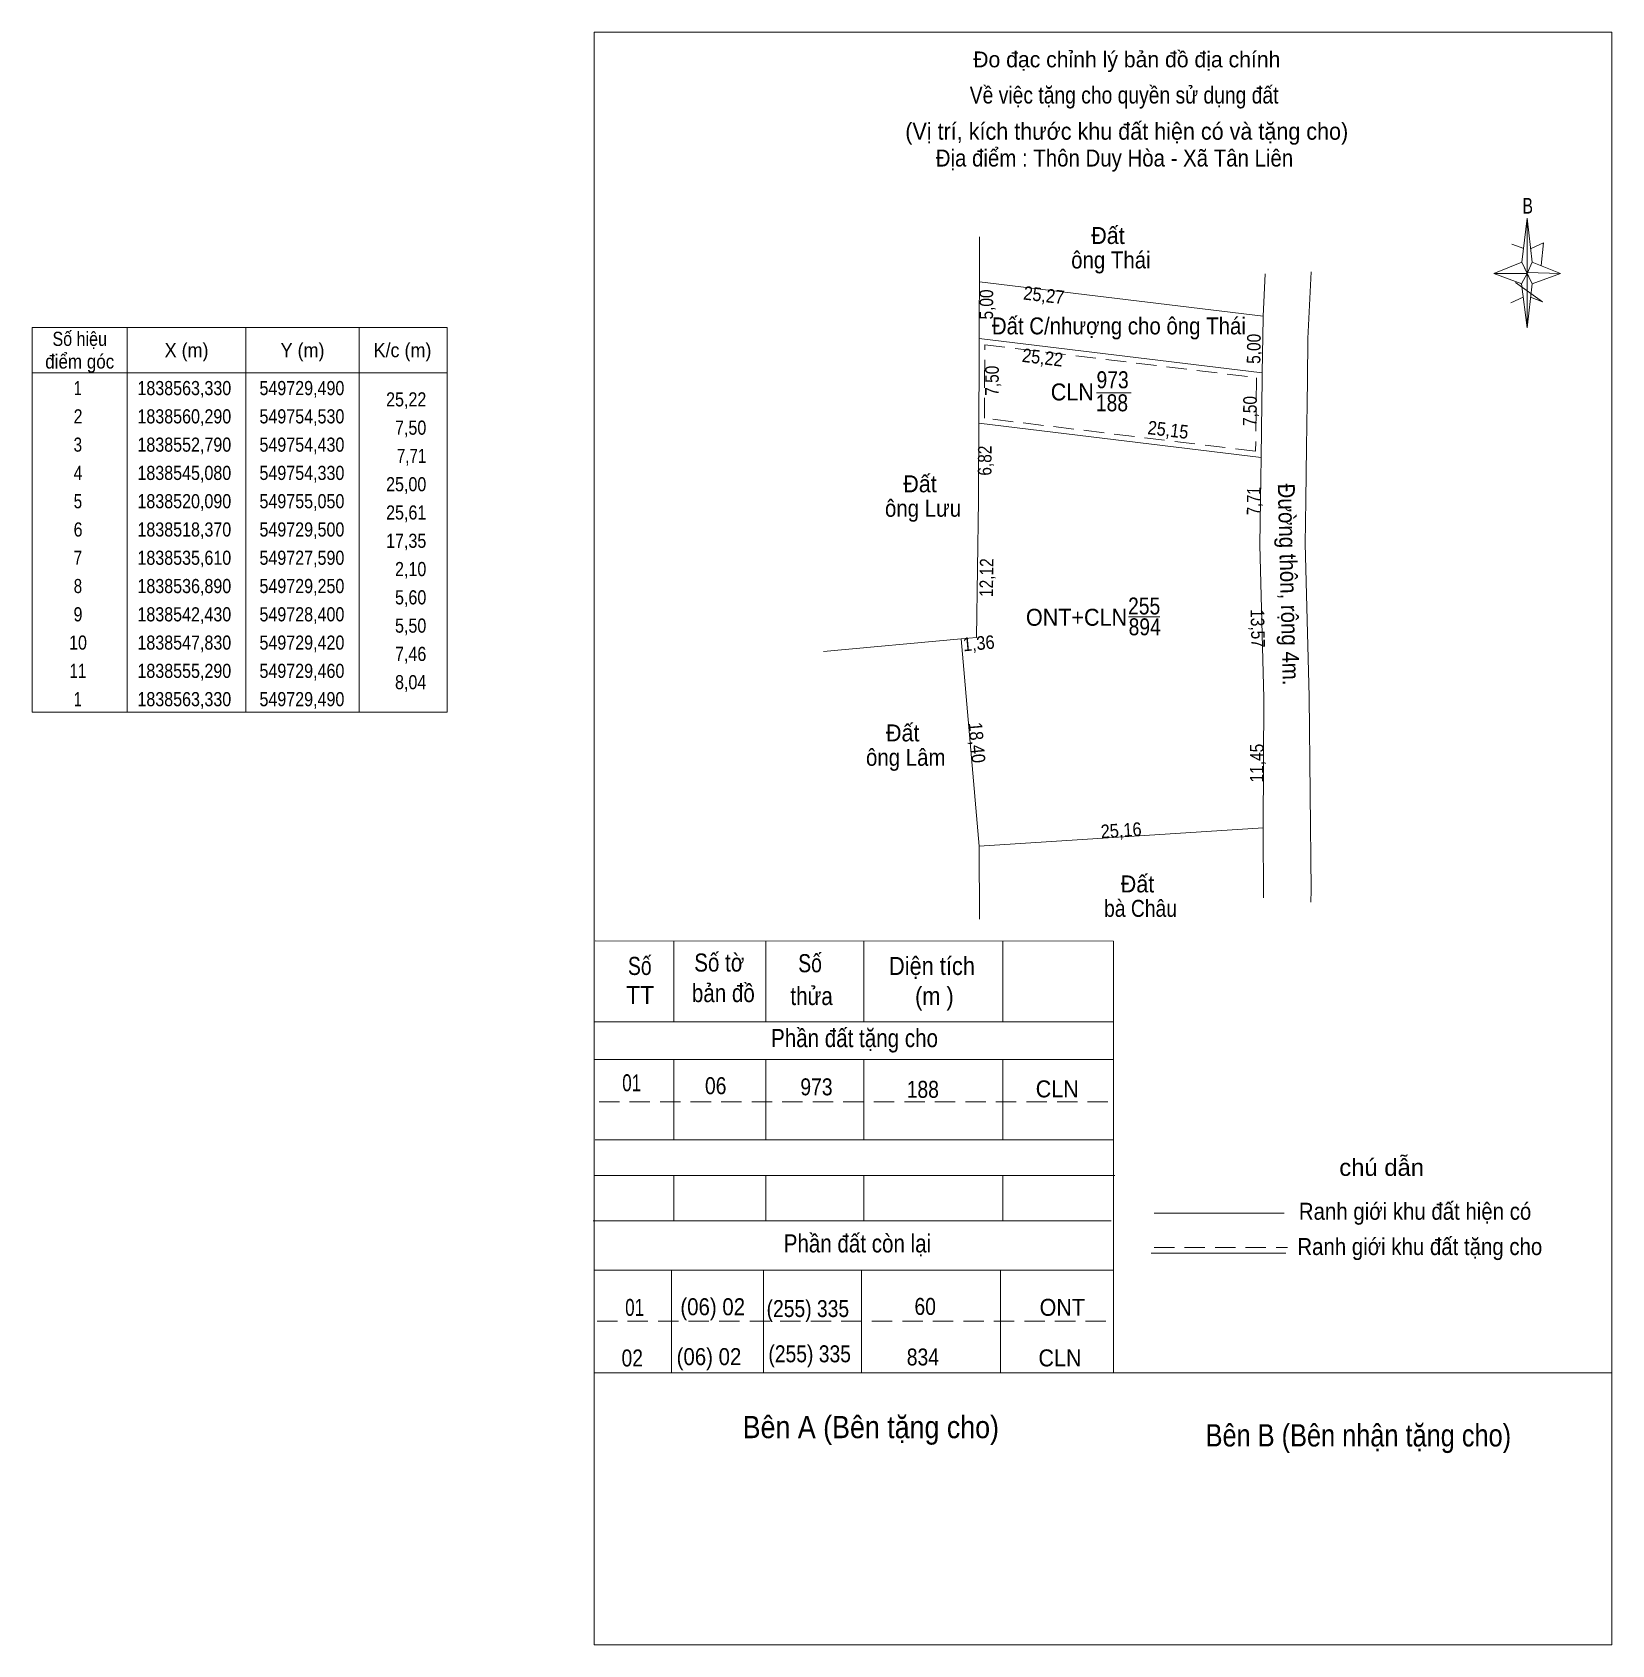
# Model space of a CAD drawing. Header units: metres. Extents: x 549063 to 549864, y 1838451 to 1838602.
# Drawn here: x 549062.5 to 549202.2, y 1838459.8 to 1838602.4 of the extents above; entities that cross this region are included whole.
import ezdxf
from ezdxf.enums import TextEntityAlignment as Align

# ---------------------------------------------------------------- set-up
doc = ezdxf.new("R2010")
doc.units = ezdxf.units.M
doc.header["$LTSCALE"] = 0.6
doc.linetypes.add('DOTTED', pattern=[1.5, 0.3, -1.2])
doc.linetypes.add('MEDIUM_DASHED', pattern=[4.5, 3, -1.5])
for name, color, linetype, lineweight in [('1', 7, 'DOTTED', 13), ('10', 7, 'Continuous', 13), ('12', 7, 'Continuous', 13), ('15', 7, 'Continuous', 13), ('17', 7, 'Continuous', 13), ('18', 7, 'Continuous', 13), ('63', 7, 'Continuous', 13)]:
    doc.layers.add(name, color=color, linetype=linetype, lineweight=lineweight)
doc.layers.add('20', color=7, linetype='Continuous')

msp = doc.modelspace()

# ---------------------------------------------------------------- texts
at = {"layer": '1'}
for s, width, p in [('973', 0.85, (549158.075, 1838570.89)), ('CLN', 0.95, (549154.51, 1838569.81)), ('188', 0.85, (549158.02, 1838568.85)), ('255', 0.85, (549160.865, 1838550.89)), ('ONT+CLN', 0.95, (549154.885, 1838549.89)), ('894', 0.85, (549160.915, 1838549.05))]:
    msp.add_text(s, height=1.5, dxfattribs=dict(at, width=width)).set_placement(p, align=Align.CENTER)
at = {"layer": '15', "width": 0.9}
msp.add_text('Đất C/nhượng cho ông Thái', height=1.5, dxfattribs=at).set_placement((549158.63, 1838575.65), align=Align.CENTER)
msp.add_text('Đường thôn, rộng 4m.', height=1.5, rotation=271.435, dxfattribs=at).set_placement((549172.9066, 1838553.5238), align=Align.CENTER)
at = {"layer": '17'}
msp.add_text('Đo đạc chỉnh lý bản đồ địa chính', height=1.4, dxfattribs=at).set_placement((549159.33, 1838599.26), align=Align.CENTER)
for s, height, width, p in [('Về việc tặng cho quyền sử dụng đất', 1.5, 0.85, (549159.095, 1838596.06)), ('B', 1.378, 0.75, (549194.79, 1838586.33)), ('Số', 1.6, 0.8, (549116.26, 1838519.02)), ('Số tờ', 1.6, 0.85, (549123.29, 1838519.32)), ('TT', 1.6, 0.95, (549116.29, 1838516.46)), ('bản đồ', 1.6, 0.85, (549123.65, 1838516.62)), ('thửa', 1.6, 0.85, (549131.455, 1838516.36)), ('(m )', 1.6, 0.9, (549142.315, 1838516.36)), ('Phần đất tặng cho', 1.6, 0.85, (549135.25, 1838512.64)), ('01', 1.5, 0.75, (549115.545, 1838508.74)), ('06', 1.5, 0.85, (549122.975, 1838508.48)), ('973', 1.5, 0.85, (549131.885, 1838508.38)), ('188', 1.5, 0.85, (549141.29, 1838508.16)), ('CLN', 1.5, 0.95, (549153.18, 1838508.2)), ('chú dẫn', 1.5, 1.05, (549181.87, 1838501.26)), ('Ranh giới khu đất hiện có ', 1.5, 0.9, (549185.075, 1838497.38)), ('Phần đất còn lại', 1.6, 0.85, (549135.51, 1838494.49)), ('Ranh giới khu đất tặng cho', 1.5, 0.9, (549185.245, 1838494.26)), ('01', 1.5, 0.75, (549115.805, 1838488.88)), ('(06) 02', 1.5, 0.9, (549122.71, 1838488.94)), ('(255) 335', 1.5, 0.85, (549131.125, 1838488.78)), ('60', 1.5, 0.85, (549141.5, 1838488.97)), ('ONT', 1.5, 0.95, (549153.63, 1838488.89)), ('02', 1.5, 0.85, (549115.595, 1838484.41)), ('(06) 02', 1.5, 0.9, (549122.38, 1838484.53)), ('(255) 335', 1.5, 0.85, (549131.285, 1838484.78)), ('834', 1.5, 0.85, (549141.295, 1838484.5)), ('CLN', 1.5, 0.95, (549153.42, 1838484.42)), ('Bên A (Bên tặng cho)', 1.97, 0.9, (549136.695, 1838478.07)), ('Bên B (Bên nhận tặng cho)', 1.97, 0.85, (549179.81, 1838477.34))]:
    msp.add_text(s, height=height, dxfattribs=dict(at, width=width)).set_placement(p, align=Align.CENTER)
at = {"layer": '17', "width": 0.95}
msp.add_text('(Vị trí, kích thước khu đất hiện có và tặng cho)', height=1.5, dxfattribs=at).set_placement((549139.74, 1838592.86))
at = {"layer": '20', "width": 0.9}
msp.add_text('Địa điểm : Thôn Duy Hòa - Xã Tân Liên', height=1.5, dxfattribs=at).set_placement((549158.24, 1838590.49), align=Align.CENTER)
at = {"layer": '63'}
for s, height, width, p in [('Đất ', 1.5, 0.95, (549157.93, 1838583.64)), ('ông Thái', 1.5, 0.9, (549157.925, 1838581.48)), ('Số hiệu', 1.25, 0.85, (549066.73, 1838574.63)), ('X (m)', 1.25, 0.95, (549076.18, 1838573.63)), ('Y (m)', 1.25, 0.95, (549086.435, 1838573.63)), ('K/c (m)', 1.25, 0.95, (549095.275, 1838573.63)), ('điểm góc', 1.25, 0.9, (549066.73, 1838572.63)), (' 1', 1.25, 0.75, (549066.38, 1838570.28)), ('1838563,330', 1.25, 0.85, (549075.98, 1838570.28)), ('549729,490', 1.25, 0.85, (549086.38, 1838570.28)), (' 2', 1.25, 0.85, (549066.385, 1838567.78)), ('1838560,290', 1.25, 0.85, (549075.98, 1838567.78)), ('549754,530', 1.25, 0.85, (549086.38, 1838567.78)), (' 3', 1.25, 0.8, (549066.375, 1838565.28)), ('1838552,790', 1.25, 0.85, (549075.98, 1838565.28)), ('549754,430', 1.25, 0.85, (549086.38, 1838565.28)), (' 4', 1.25, 0.85, (549066.38, 1838562.78)), ('1838545,080', 1.25, 0.85, (549075.98, 1838562.78)), ('549754,330', 1.25, 0.85, (549086.38, 1838562.78)), ('Đất ', 1.5, 0.95, (549141.31, 1838561.69)), (' 5', 1.25, 0.8, (549066.385, 1838560.28)), ('1838520,090', 1.25, 0.85, (549075.98, 1838560.28)), ('549755,050', 1.25, 0.85, (549086.38, 1838560.28)), ('ông Lưu', 1.5, 0.9, (549141.31, 1838559.53)), (' 6', 1.25, 0.85, (549066.385, 1838557.78)), ('1838518,370', 1.25, 0.85, (549075.98, 1838557.78)), ('549729,500', 1.25, 0.85, (549086.38, 1838557.78)), (' 7', 1.25, 0.8, (549066.385, 1838555.28)), ('1838535,610', 1.25, 0.85, (549075.98, 1838555.28)), ('549727,590', 1.25, 0.85, (549086.38, 1838555.28)), (' 8', 1.25, 0.8, (549066.385, 1838552.78)), ('1838536,890', 1.25, 0.85, (549075.98, 1838552.78)), ('549729,250', 1.25, 0.85, (549086.38, 1838552.78)), (' 9', 1.25, 0.85, (549066.38, 1838550.28)), ('1838542,430', 1.25, 0.85, (549075.98, 1838550.28)), ('549728,400', 1.25, 0.85, (549086.38, 1838550.28)), (' 10', 1.25, 0.85, (549066.38, 1838547.78)), ('1838547,830', 1.25, 0.85, (549075.98, 1838547.78)), ('549729,420', 1.25, 0.85, (549086.38, 1838547.78)), (' 11', 1.25, 0.8, (549066.38, 1838545.28)), ('1838555,290', 1.25, 0.85, (549075.98, 1838545.28)), ('549729,460', 1.25, 0.85, (549086.38, 1838545.28)), (' 1', 1.25, 0.75, (549066.38, 1838542.78)), ('1838563,330', 1.25, 0.85, (549075.98, 1838542.78)), ('549729,490', 1.25, 0.85, (549086.38, 1838542.78)), ('Đất ', 1.5, 0.95, (549139.78, 1838539.67)), ('ông Lâm', 1.5, 0.9, (549139.78, 1838537.51)), ('Đất ', 1.5, 0.95, (549160.54, 1838526.32)), ('bà Châu', 1.5, 0.85, (549160.545, 1838524.16)), ('Số', 1.6, 0.8, (549131.32, 1838519.26)), ('Diện tích', 1.6, 0.9, (549142.1, 1838519.02))]:
    msp.add_text(s, height=height, dxfattribs=dict(at, width=width)).set_placement(p, align=Align.CENTER)
for s, rotation, width, p in [('5,00', 89.771, 0.85, (549147.5054, 1838578.2926)), ('25,27', 353.091, 0.9, (549151.9278, 1838578.5234)), ('25,22', 353.078, 0.9, (549151.8127, 1838573.0111)), ('5,00', 89.198, 0.85, (549171.159, 1838574.3666)), ('7,50', 89.771, 0.85, (549148.0054, 1838571.5526)), ('7,50', 89.236, 0.85, (549170.8181, 1838568.867)), ('25,15', 353.059, 0.9, (549162.9125, 1838566.623)), ('6,82', 89.748, 0.85, (549147.3659, 1838564.4874)), ('7,71', 89.257, 0.8, (549171.1568, 1838560.9222)), ('12,12', 89.102, 0.85, (549147.5174, 1838554.1356)), ('13,57', 271.435, 0.85, (549170.3136, 1838549.64)), ('1,36', 5.08, 0.9, (549146.2819, 1838547.7537)), ('18,40', 274.989, 0.9, (549145.4861, 1838539.5122)), ('11,45', 89.7, 0.85, (549171.419, 1838537.7519)), ('25,16', 3.691, 0.9, (549158.8664, 1838531.2146))]:
    msp.add_text(s, height=1.2, rotation=rotation, dxfattribs=dict(at, width=width)).set_placement(p, align=Align.CENTER)
for s, width, p in [('25,22', 0.85, (549097.38, 1838569.28)), ('7,50', 0.85, (549097.38, 1838566.78)), ('7,71', 0.8, (549097.38, 1838564.28)), ('25,00', 0.85, (549097.38, 1838561.78)), ('25,61', 0.85, (549097.38, 1838559.28)), ('17,35', 0.85, (549097.38, 1838556.78)), ('2,10', 0.85, (549097.38, 1838554.28)), ('5,60', 0.85, (549097.38, 1838551.78)), ('5,50', 0.85, (549097.38, 1838549.28)), ('7,46', 0.85, (549097.38, 1838546.78)), ('8,04', 0.85, (549097.38, 1838544.28))]:
    msp.add_text(s, height=1.25, dxfattribs=dict(at, width=width)).set_placement(p, align=Align.RIGHT)

# ---------------------------------------------------------------- linework, layer by layer
at = {"layer": '1', "linetype": 'Continuous'}
for points in [[(549146.28, 1838577.1), (549146.29, 1838580.3), (549171.38, 1838577.26), (549171.38, 1838577.1)], [(549171.38, 1838577.1), (549171.31, 1838572.26), (549146.27, 1838575.3), (549146.28, 1838577.1)]]:
    msp.add_lwpolyline(points, dxfattribs=at)
at = {"layer": '1', "linetype": 'MEDIUM_DASHED'}
for points in [[(549146.76, 1838571.59), (549146.77, 1838574.74), (549170.8, 1838571.82), (549170.8, 1838571.59)], [(549170.8, 1838571.59), (549170.72, 1838565.32), (549146.74, 1838568.24), (549146.76, 1838571.59)]]:
    msp.add_lwpolyline(points, dxfattribs=at)
at = {"layer": '10'}
for p, q in [((549146.28, 1838530.41), (549144.68, 1838548.74)), ((549171.39, 1838532.03), (549146.28, 1838530.41)), ((549146.28, 1838530.41), (549146.31, 1838523.94))]:
    msp.add_line(p, q, dxfattribs=at)
at = {"layer": '12'}
msp.add_line((549112.22, 1838459.81), (549202.22, 1838459.81), dxfattribs=at)
at = {"layer": '15'}
for p, q in [((549156.64, 1838570.48), (549159.71, 1838570.48)), ((549159.49, 1838550.68), (549162.24, 1838550.68)), ((549144.68, 1838548.74), (549132.52, 1838547.62)), ((549144.68, 1838548.74), (549146.03, 1838548.86))]:
    msp.add_line(p, q, dxfattribs=at)
at = {"layer": '17'}
for p, q in [((549112.22, 1838459.81), (549112.22, 1838602.36)), ((549194.28, 1838582.03), (549194.74, 1838585.93)), ((549194.44, 1838583.23), (549193.38, 1838583.63)), ((549195.18, 1838582.03), (549197.68, 1838581.03)), ((549194.28, 1838580.13), (549191.78, 1838581.03)), ((549193.7, 1838580.25), (549196.08, 1838578.53)), ((549195.18, 1838580.13), (549194.74, 1838576.23)), ((549193.28, 1838578.43), (549194.38, 1838578.93)), ((549196.08, 1838578.53), (549195.04, 1838578.93)), ((549158.16, 1838522.02), (549112.3, 1838522.05)), ((549119.26, 1838522.02), (549119.26, 1838514.88)), ((549127.4, 1838522.02), (549127.4, 1838514.88)), ((549136.06, 1838522.02), (549136.06, 1838514.88)), ((549148.36, 1838522.02), (549148.36, 1838514.88)), ((549158.16, 1838522.02), (549158.16, 1838483.86)), ((549112.22, 1838514.88), (549158.16, 1838514.88)), ((549112.22, 1838511.54), (549158.16, 1838511.54)), ((549119.26, 1838511.54), (549119.26, 1838504.46)), ((549127.4, 1838511.54), (549127.4, 1838504.46)), ((549136.06, 1838511.54), (549136.06, 1838504.46)), ((549148.36, 1838511.54), (549148.36, 1838504.46)), ((549112.3, 1838504.46), (549158.1, 1838504.46)), ((549112.22, 1838501.28), (549158.26, 1838501.28)), ((549119.26, 1838501.28), (549119.26, 1838497.29)), ((549127.4, 1838501.28), (549127.4, 1838497.29)), ((549136.06, 1838501.28), (549136.06, 1838497.29)), ((549148.36, 1838501.28), (549148.36, 1838497.29)), ((549112.14, 1838497.29), (549157.94, 1838497.29)), ((549161.76, 1838497.96), (549173.26, 1838497.96)), ((549161.5, 1838494.42), (549173.4, 1838494.42)), ((549112.22, 1838492.91), (549158.16, 1838492.91)), ((549119.06, 1838492.91), (549119.06, 1838483.86)), ((549127.2, 1838492.91), (549127.2, 1838483.86)), ((549135.86, 1838492.91), (549135.86, 1838483.86)), ((549148.16, 1838492.91), (549148.16, 1838483.86)), ((549112.22, 1838483.86), (549202.22, 1838483.86))]:
    msp.add_line(p, q, dxfattribs=at)
at = {"layer": '17', "linetype": 'MEDIUM_DASHED'}
for p, q in [((549112.66, 1838507.82), (549158.22, 1838507.82)), ((549161.74, 1838494.92), (549173.54, 1838494.92)), ((549112.48, 1838488.43), (549158.16, 1838488.43))]:
    msp.add_line(p, q, dxfattribs=at)
at = {"layer": '17'}
for points in [[(549112.22, 1838602.36), (549202.22, 1838602.36), (549202.22, 1838459.81)], [(549195.08, 1838583.23), (549196.18, 1838583.73), (549195.98, 1838581.73)], [(549194.74, 1838581.03), (549194.28, 1838582.03), (549191.78, 1838581.03)], [(549194.74, 1838581.03), (549195.18, 1838580.13), (549197.68, 1838581.03)]]:
    msp.add_lwpolyline(points, dxfattribs=at)
for points in [[(549194.74, 1838585.93), (549195.18, 1838582.03), (549194.74, 1838581.03)], [(549194.74, 1838581.03), (549191.78, 1838581.03), (549194.28, 1838582.03), (549195.18, 1838580.13), (549197.68, 1838581.03), (549194.74, 1838581.13)], [(549194.74, 1838581.03), (549194.74, 1838576.23), (549194.24, 1838580.13)]]:
    msp.add_lwpolyline(points, close=True, dxfattribs=at)
at = {"layer": '18'}
for p, q in [((549146.29, 1838580.3), (549171.38, 1838577.26)), ((549171.38, 1838577.26), (549171.57, 1838580.99)), ((549175.35, 1838575.29), (549175.64, 1838581.17)), ((549171.38, 1838577.1), (549171.38, 1838577.26)), ((549171.31, 1838572.26), (549171.38, 1838577.1)), ((549146.27, 1838575.3), (549171.31, 1838572.26)), ((549175.3, 1838571.59), (549175.35, 1838575.29)), ((549171.27, 1838569.56), (549171.3, 1838571.59)), ((549171.3, 1838571.59), (549171.31, 1838572.26)), ((549175.27, 1838569.56), (549175.3, 1838571.59)), ((549146.25, 1838569.56), (549146.24, 1838567.8)), ((549171.21, 1838564.76), (549171.27, 1838569.56)), ((549175.22, 1838565.67), (549175.27, 1838569.56)), ((549146.25, 1838567.8), (549171.21, 1838564.76)), ((549175.16, 1838560.98), (549175.22, 1838565.67)), ((549146.03, 1838548.86), (549146.22, 1838560.98)), ((549175.11, 1838557.1), (549175.16, 1838560.98)), ((549171.39, 1838532.03), (549171.41, 1838525.83)), ((549175.65, 1838526.53), (549175.61, 1838525.46))]:
    msp.add_line(p, q, dxfattribs=at)
for points in [[(549146.3, 1838584.26), (549146.3, 1838583.48), (549146.29, 1838580.3)], [(549146.29, 1838580.3), (549146.28, 1838577.1), (549146.27, 1838575.3)], [(549146.27, 1838575.3), (549146.26, 1838571.59), (549146.25, 1838569.56)], [(549146.22, 1838560.98), (549146.23, 1838561.58), (549146.25, 1838567.8)], [(549171.11, 1838557.05), (549171.16, 1838560.98), (549171.21, 1838564.76)], [(549171.39, 1838532.03), (549171.45, 1838543.48), (549171.11, 1838557.05)], [(549175.65, 1838526.53), (549175.45, 1838543.6), (549175.11, 1838557.15)]]:
    msp.add_lwpolyline(points, dxfattribs=at)
at = {"layer": '63'}
for p, q in [((549070.93, 1838576.25), (549070.93, 1838542.25)), ((549081.43, 1838576.25), (549081.43, 1838542.25)), ((549091.43, 1838576.25), (549091.43, 1838542.25)), ((549062.53, 1838572.25), (549099.23, 1838572.25))]:
    msp.add_line(p, q, dxfattribs=at)
msp.add_lwpolyline([(549062.53, 1838576.25), (549099.23, 1838576.25), (549099.23, 1838542.25), (549062.53, 1838542.25)], close=True, dxfattribs=at)

msp.set_redraw_order([(e.dxf.handle, doc.entitydb.next_handle()) for e in msp.query("TEXT MTEXT ATTDEF DIMENSION ARC_DIMENSION")])  # texts and dimensions are drawn at this point

doc.saveas('drawing.dxf')
